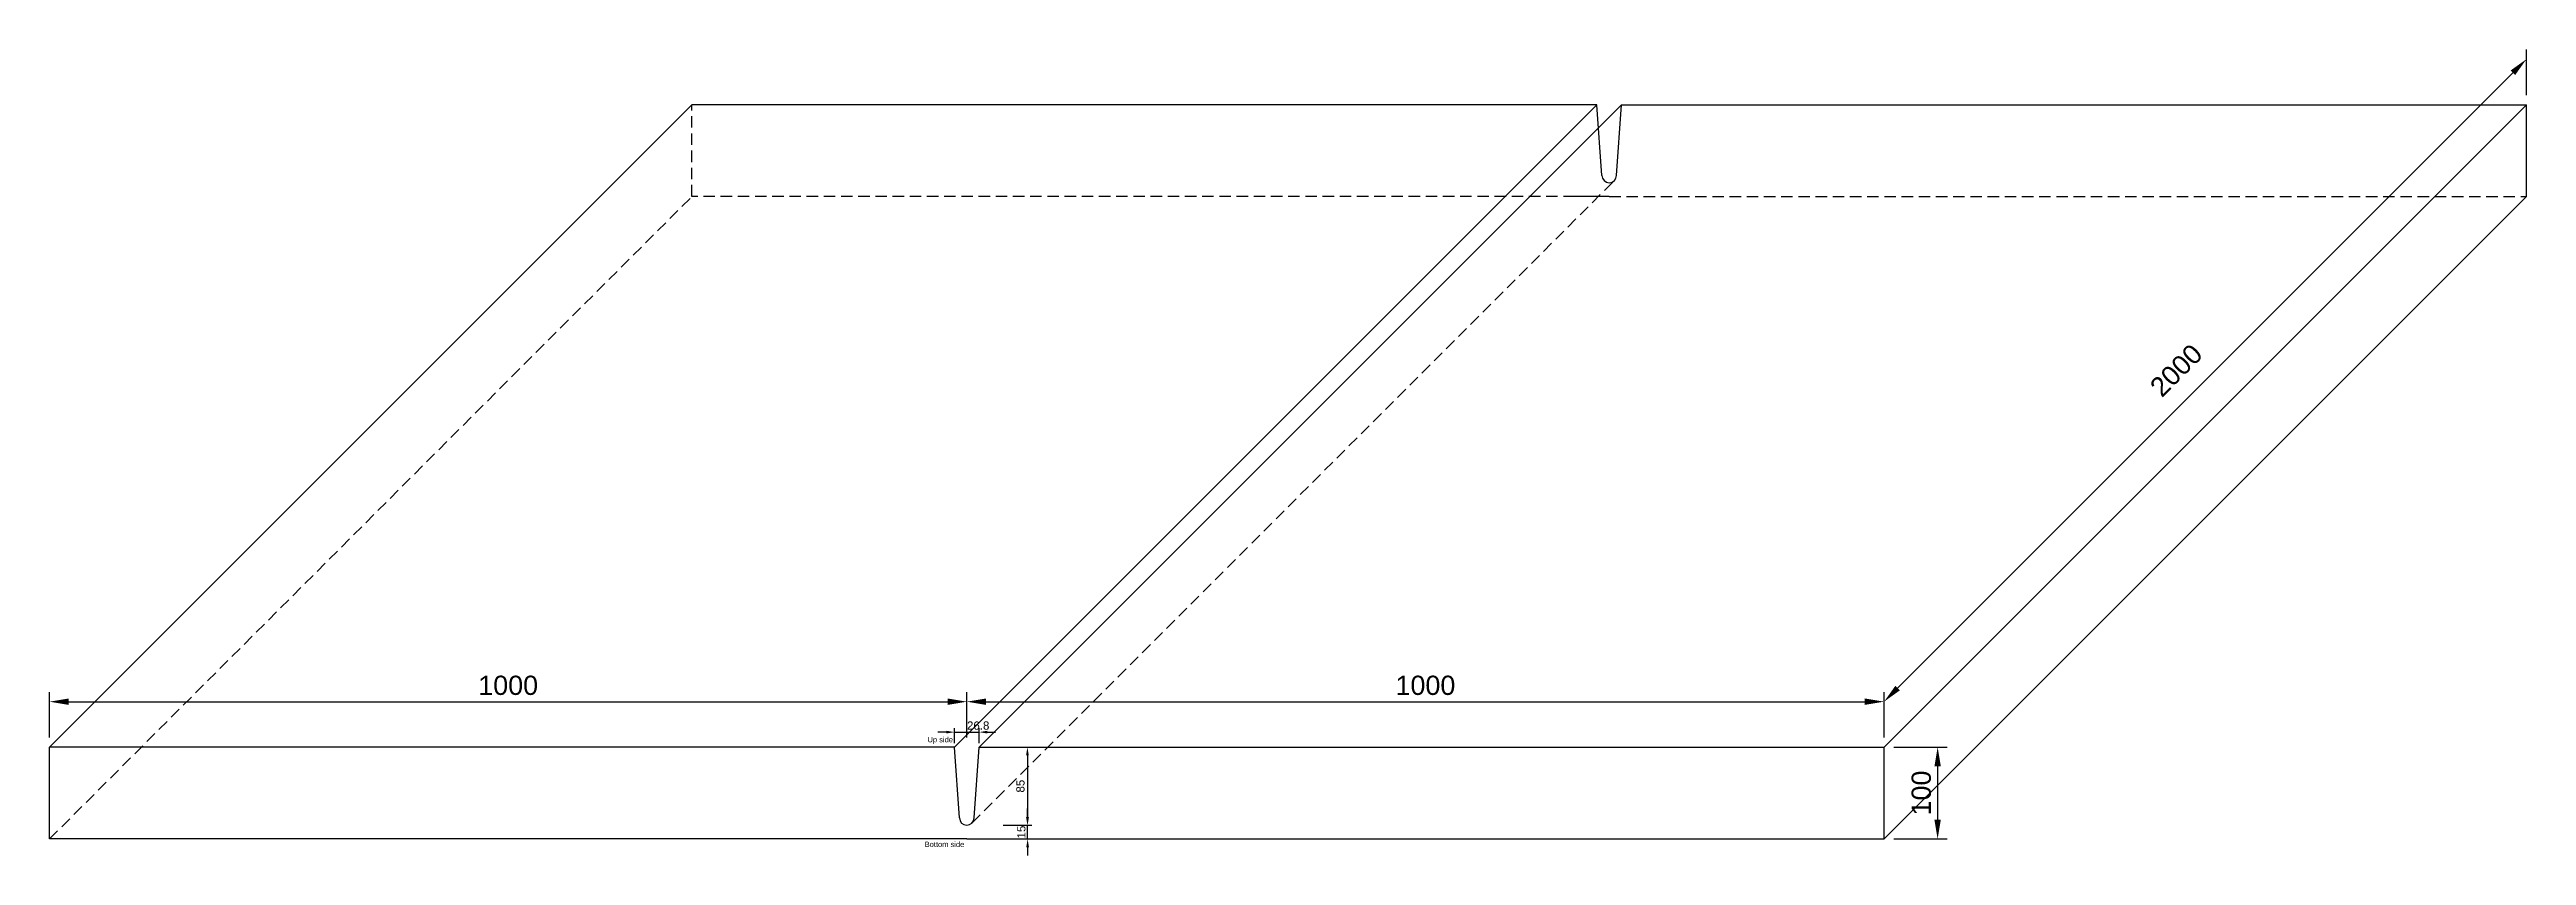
# Model space of a CAD drawing. Header units: inches. Extents: x -873 to 1827, y 0 to 1106.
# Drawn here: x -873 to 1827, y 227 to 1106 of the extents above; entities that cross this region are included whole.
import ezdxf

# ---------------------------------------------------------------- set-up
doc = ezdxf.new("R2010")
doc.units = ezdxf.units.IN
doc.header["$MEASUREMENT"] = 0
doc.linetypes.add('HIDDEN2', pattern=[0.1875, 0.125, -0.0625])
doc.styles.add('ROMANS', font='romans.shx', dxfattribs={"width": 0.9, "bigfont": 'whgtxt.shx'})
doc.styles.get("Standard").update_dxf_attribs({"font": 'arial.ttf'})
doc.dimstyles.new('1-3', dxfattribs={"dimscale": 3, "dimtxt": 3, "dimasz": 3, "dimexe": 1.5, "dimexo": 1.5, "dimgap": 1, "dimtad": 1, "dimdec": 1, "dimzin": 12, "dimdsep": 46, "dimtxsty": 'ROMANS', "dimcen": 0.09, "dimclrd": 6, "dimclre": 6, "dimclrt": 4, "dimadec": 0, "dimazin": 0, "dimtfac": 1, "dimtdec": 1, "dimtmove": 2, "dimatfit": 3, "dimfxl": 1, "dimtolj": 1, "dimtzin": 12, "dimarcsym": 0})
doc.dimstyles.new('1-7', dxfattribs={"dimscale": 7, "dimtxt": 3, "dimasz": 3, "dimexe": 1.5, "dimexo": 1.5, "dimgap": 1, "dimtad": 1, "dimdec": 1, "dimzin": 12, "dimdsep": 46, "dimtxsty": 'ROMANS', "dimcen": 0.09, "dimclrd": 6, "dimclre": 6, "dimclrt": 4, "dimadec": 0, "dimazin": 0, "dimtfac": 1, "dimtdec": 1, "dimtmove": 2, "dimatfit": 3, "dimfxl": 1, "dimtolj": 1, "dimtzin": 12, "dimarcsym": 0})

msp = doc.modelspace()

# ---------------------------------------------------------------- texts
at = {"color": 4, "insert": (1445.66, 756.1), "char_height": 21, "attachment_point": 5, "rotation": 45}
msp.add_mtext('\\A1;2000', dxfattribs=at)
at = {"char_height": 5.85, "attachment_point": 5}
for s, insert in [('\\A1;Up side', (98.12, 352.67)), ('\\A1;Bottom side', (102.77, 239.38))]:
    msp.add_mtext(s, dxfattribs=dict(at, insert=insert))

# ---------------------------------------------------------------- blocks, each defined once
blk = doc.blocks.new('*D9')
at = {"color": 6, "lineweight": -2, "transparency": 16777216}
for p, q in [((104.7, 361.7), (95.7, 361.7)), ((113.7, 349.8), (113.7, 366.2)), ((113.7, 361.7), (140.5, 361.7)), ((140.5, 349.8), (140.5, 366.2)), ((149.5, 361.7), (158.5, 361.7))]:
    blk.add_line(p, q, dxfattribs=at)
at = {"color": 6, "transparency": 16777216}
for points in [[(104.7, 363.2), (104.7, 360.2), (113.7, 361.7)], [(149.5, 363.2), (149.5, 360.2), (140.5, 361.7)]]:
    blk.add_solid(points, dxfattribs=at)
at = {"layer": 'Defpoints', "color": 0, "transparency": 16777216}
for p in [(140.5, 361.7), (113.7, 345.3), (140.5, 345.3)]:
    blk.add_point(p, dxfattribs=at)
at = {"color": 4, "transparency": 16777216, "insert": (139.5, 368.8), "char_height": 9, "attachment_point": 5}
blk.add_mtext('\\A1;26.8', dxfattribs=at)
blk = doc.blocks.new('*D10')
at = {"color": 6, "lineweight": -2, "transparency": 16777216}
for p, q in [((-872.9, 355.8), (-872.9, 405.4)), ((127.1, 355.8), (127.1, 405.4)), ((-851.9, 394.9), (106.1, 394.9))]:
    blk.add_line(p, q, dxfattribs=at)
at = {"color": 6, "transparency": 16777216}
for points in [[(-851.9, 398.4), (-851.9, 391.4), (-872.9, 394.9)], [(106.1, 398.4), (106.1, 391.4), (127.1, 394.9)]]:
    blk.add_solid(points, dxfattribs=at)
at = {"layer": 'Defpoints', "color": 0, "transparency": 16777216}
for p in [(127.1, 394.9), (-872.9, 345.3), (127.1, 345.3)]:
    blk.add_point(p, dxfattribs=at)
at = {"color": 4, "transparency": 16777216, "insert": (-372.9, 412.6), "char_height": 21, "attachment_point": 5}
blk.add_mtext('\\A1;1000', dxfattribs=at)
blk = doc.blocks.new('*D11')
at = {"color": 6, "lineweight": -2, "transparency": 16777216}
for p, q in [((127.1, 355.8), (127.1, 405.4)), ((1127.1, 355.8), (1127.1, 405.4)), ((148.1, 394.9), (1106.1, 394.9))]:
    blk.add_line(p, q, dxfattribs=at)
at = {"color": 6, "transparency": 16777216}
for points in [[(148.1, 398.4), (148.1, 391.4), (127.1, 394.9)], [(1106.1, 398.4), (1106.1, 391.4), (1127.1, 394.9)]]:
    blk.add_solid(points, dxfattribs=at)
at = {"layer": 'Defpoints', "color": 0, "transparency": 16777216}
for p in [(1127.1, 394.9), (127.1, 345.3), (1127.1, 345.3)]:
    blk.add_point(p, dxfattribs=at)
at = {"color": 4, "transparency": 16777216, "insert": (627.1, 412.6), "char_height": 21, "attachment_point": 5}
blk.add_mtext('\\A1;1000', dxfattribs=at)
blk = doc.blocks.new('*D12')
at = {"color": 6, "lineweight": -2, "transparency": 16777216}
for p, q in [((1137.6, 345.3), (1196, 345.3)), ((1185.5, 324.3), (1185.5, 266.3)), ((1137.6, 245.3), (1196, 245.3))]:
    blk.add_line(p, q, dxfattribs=at)
at = {"color": 6, "transparency": 16777216}
for points in [[(1182, 324.3), (1189, 324.3), (1185.5, 345.3)], [(1182, 266.3), (1189, 266.3), (1185.5, 245.3)]]:
    blk.add_solid(points, dxfattribs=at)
at = {"layer": 'Defpoints', "color": 0, "transparency": 16777216}
for p in [(1127.1, 345.3), (1127.1, 245.3), (1185.5, 245.3)]:
    blk.add_point(p, dxfattribs=at)
at = {"color": 4, "transparency": 16777216, "insert": (1167.8, 295.3), "char_height": 21, "attachment_point": 5, "rotation": 90}
blk.add_mtext('\\A1;100', dxfattribs=at)
blk = doc.blocks.new('*D13')
at = {"color": 6, "lineweight": -2, "transparency": 16777216}
for p, q in [((167.3, 345.3), (197.7, 345.3)), ((193.2, 336.3), (193.2, 269.3)), ((166.9, 260.3), (197.7, 260.3))]:
    blk.add_line(p, q, dxfattribs=at)
at = {"color": 6, "transparency": 16777216}
for points in [[(191.7, 336.3), (194.7, 336.3), (193.2, 345.3)], [(191.7, 269.3), (194.7, 269.3), (193.2, 260.3)]]:
    blk.add_solid(points, dxfattribs=at)
at = {"layer": 'Defpoints', "color": 0, "transparency": 16777216}
for p in [(162.8, 345.3), (162.4, 260.3), (193.2, 260.3)]:
    blk.add_point(p, dxfattribs=at)
at = {"color": 4, "transparency": 16777216, "insert": (185.6, 302.8), "char_height": 9, "attachment_point": 5, "rotation": 90}
blk.add_mtext('\\A1;85', dxfattribs=at)
blk = doc.blocks.new('*D14')
at = {"color": 6, "lineweight": -2, "transparency": 16777216}
for p, q in [((193.4, 269.3), (193.4, 278.3)), ((166.9, 260.3), (197.9, 260.3)), ((166.9, 245.3), (197.9, 245.3)), ((193.4, 245.3), (193.4, 260.3)), ((193.4, 236.3), (193.4, 227.3))]:
    blk.add_line(p, q, dxfattribs=at)
at = {"color": 6, "transparency": 16777216}
for points in [[(191.9, 269.3), (194.9, 269.3), (193.4, 260.3)], [(191.9, 236.3), (194.9, 236.3), (193.4, 245.3)]]:
    blk.add_solid(points, dxfattribs=at)
at = {"layer": 'Defpoints', "color": 0, "transparency": 16777216}
for p in [(162.4, 260.3), (162.4, 245.3), (193.4, 260.3)]:
    blk.add_point(p, dxfattribs=at)
at = {"color": 4, "transparency": 16777216, "insert": (186.6, 252.8), "char_height": 9, "attachment_point": 5, "rotation": 90}
blk.add_mtext('\\A1;15', dxfattribs=at)

# ---------------------------------------------------------------- dimensions: what is measured, and where the dimension line sits
for base, p1, p2, picture, middle in [((127.1, 394.91), (-872.9, 345.27), (127.1, 345.27), '*D10', (-372.9, 412.63)), ((1127.1, 394.91), (127.1, 345.27), (1127.1, 345.27), '*D11', (627.1, 412.63))]:
    dim = msp.add_linear_dim(base=base, p1=p1, p2=p2, dimstyle='1-7', override={"dimtxsty": 'Standard'})
    dim.commit()
    dim.dimension.update_dxf_attribs({"geometry": picture, "text_midpoint": middle})
dim = msp.add_linear_dim(base=(140.48, 361.69), p1=(113.71, 345.27), p2=(140.48, 345.27), dimstyle='1-3', override={"dimtxsty": 'Standard'})
dim.commit()
dim.dimension.update_dxf_attribs({"geometry": '*D9', "text_midpoint": (139.54, 368.81), "dimtype": 160})
for base, p1, p2, dimstyle, picture, middle in [((193.19, 260.27), (162.83, 345.27), (162.38, 260.27), '1-3', '*D13', (185.6, 302.77)), ((1185.53, 245.27), (1127.1, 345.27), (1127.1, 245.27), '1-7', '*D12', (1167.81, 295.27))]:
    dim = msp.add_linear_dim(base=base, p1=p1, p2=p2, angle=90, dimstyle=dimstyle, override={"dimtxsty": 'Standard'})
    dim.commit()
    dim.dimension.update_dxf_attribs({"geometry": picture, "text_midpoint": middle})
dim = msp.add_linear_dim(base=(193.36, 260.27), p1=(162.35, 245.27), p2=(162.38, 260.27), angle=90, dimstyle='1-3', override={"dimtxsty": 'Standard'})
dim.commit()
dim.dimension.update_dxf_attribs({"geometry": '*D14', "text_midpoint": (186.55, 252.77), "dimtype": 160})

# ---------------------------------------------------------------- linework, layer by layer
at = {"color": 6}
for p, q in [((1141.94, 409.76), (1812.61, 1080.43)), ((1827.46, 1056.14), (1827.46, 1105.78))]:
    msp.add_line(p, q, dxfattribs=at)
for p, q in [((-872.9, 345.27), (-172.54, 1045.64)), ((814.08, 1045.64), (-172.54, 1045.64)), ((113.71, 345.27), (814.08, 1045.64)), ((140.48, 345.27), (840.84, 1045.64)), ((819.46, 968.64), (814.08, 1045.64)), ((835.46, 968.64), (840.84, 1045.64)), ((840.84, 1045.64), (1827.46, 1045.64)), ((1127.1, 345.27), (1827.46, 1045.64)), ((1827.46, 945.64), (1827.46, 1045.64)), ((827.46, 945.64), (782.9, 945.64)), ((1127.1, 245.27), (1827.46, 945.64)), ((113.71, 345.27), (-872.9, 345.27)), ((-872.9, 245.27), (-872.9, 345.27)), ((119.1, 268.27), (113.71, 345.27)), ((135.1, 268.27), (140.48, 345.27)), ((140.48, 345.27), (1127.1, 345.27)), ((1127.1, 245.27), (1127.1, 345.27)), ((127.1, 245.27), (-872.9, 245.27)), ((127.1, 245.27), (82.53, 245.27)), ((127.1, 245.27), (1127.1, 245.27))]:
    msp.add_line(p, q)
at = {"linetype": 'HIDDEN2', "ltscale": 100}
for p, q in [((-172.54, 945.64), (-172.54, 1045.64)), ((-872.9, 245.27), (-172.54, 945.64)), ((827.46, 945.64), (-172.54, 945.64)), ((132.75, 262.61), (833.12, 962.98)), ((827.46, 945.64), (1827.46, 945.64))]:
    msp.add_line(p, q, dxfattribs=at)
for centre, start, end in [((827.46, 968.64), 180, 270), ((827.46, 968.64), 270, 0), ((127.1, 268.27), 180, 270), ((127.1, 268.27), 270, 0)]:
    msp.add_arc(centre, 8, start, end)
at = {"color": 6}
for points in [[(1810.14, 1082.9), (1815.09, 1077.95), (1827.46, 1095.28)], [(1139.47, 412.24), (1144.42, 407.29), (1127.1, 394.91)]]:
    msp.add_solid(points, dxfattribs=at)

msp.set_redraw_order([(e.dxf.handle, doc.entitydb.next_handle()) for e in msp.query("TEXT MTEXT ATTDEF DIMENSION ARC_DIMENSION")])  # texts and dimensions are drawn at this point

doc.saveas('drawing.dxf')
